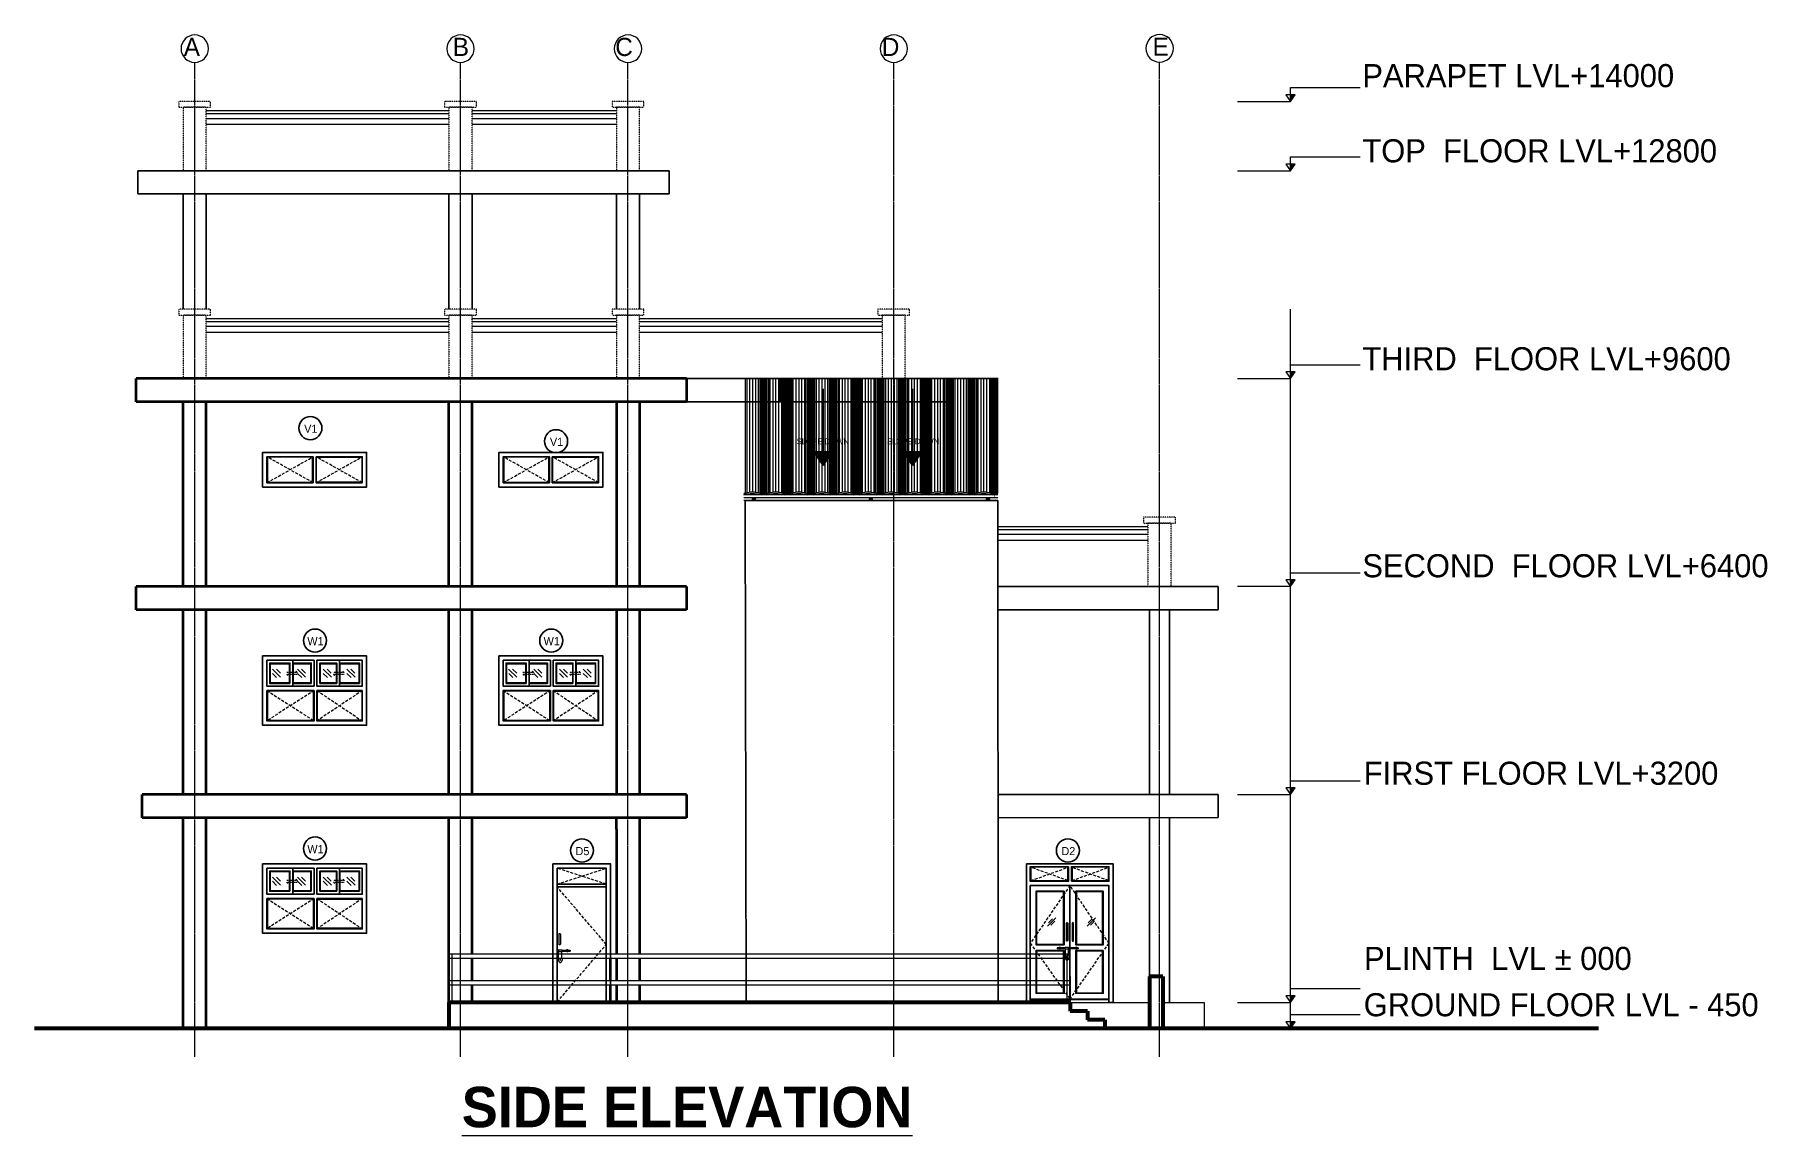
# Model space of a CAD drawing. Header units: inches. Extents: x -3071 to 2534411, y -17796 to 388172.
# Drawn here: x 1878779 to 1908770, y 162083 to 181138 of the extents above; entities that cross this region are included whole.
import ezdxf
from ezdxf.enums import TextEntityAlignment as Align

# ---------------------------------------------------------------- set-up
doc = ezdxf.new("R2010")
doc.units = ezdxf.units.IN
doc.header["$MEASUREMENT"] = 0
for name, pattern in [('ACAD_ISO08W100', [36, 24, -3, 6, -3]), ('DASHED', [0.75, 0.5, -0.25]), ('HIDDEN2', [0.1875, 0.125, -0.0625]), ('TRAZOS1', [0.15, 0.1, -0.05])]:
    doc.linetypes.add(name, pattern=pattern)
for name, color, linetype, lineweight in [('001-Archi- door window elevation', 92, 'Continuous', 25), ('001-Archi-hatch', 9, 'Continuous', 0), ('001-Archi-Opening Tags', 14, 'Continuous', 25), ('A .8 boundary line', 10, 'Continuous', 53), ('A 0.05 hatch', 252, 'Continuous', 5), ('A 0.13 Text', 6, 'Continuous', 13), ('A 0.13 window elevation', 253, 'Continuous', 13), ('A 0.13parapet partition', 230, 'Continuous', 13), ('A 0.25 back line elevation', 20, 'Continuous', 25), ('A 0.35 front line elevation', 112, 'Continuous', 35), ('A 0.9 RAILING', 100, 'Continuous', 9), ('cen', 50, 'ACAD_ISO08W100', 5), ('DIM', 161, 'Continuous', 15), ('Grid Tag', 6, 'Continuous', 20)]:
    doc.layers.add(name, color=color, linetype=linetype, lineweight=lineweight)
doc.styles.add('Archi 100', font='GOTHIC.TTF', dxfattribs={"height": 200})
doc.styles.add('CG', font='GOTHIC.TTF', dxfattribs={"height": 40})
doc.styles.get("Standard").update_dxf_attribs({"font": 'GOTHIC.TTF'})

msp = doc.modelspace()

# ---------------------------------------------------------------- texts
at = {"layer": 'A 0.13 Text', "style": 'CG'}
for s, insert, char_height, width, attachment_point in [('PARAPET LVL+14000', (1901759.84, 180222.65), 400, 7513.9825, 7), ('TOP  FLOOR LVL+12800', (1901759.84, 178921.43), 400, 7513.9825, 7), ('THIRD  FLOOR LVL+9600', (1901759.84, 175321.43), 400, 7513.9825, 7), ('SLOPE DOWN', (1891969.01, 174045.53), 100, 3931.4146, 7), ('SLOPE DOWN', (1893531.1, 174045.53), 100, 3931.4146, 7), ('SECOND  FLOOR LVL+6400', (1901759.84, 171738.34), 400, 7513.9825, 7), ('FIRST FLOOR LVL+3200', (1901783.44, 168146.44), 400, 7513.9825, 7), ('PLINTH  LVL %%P 000', (1901788.51, 164940.72), 400, 7513.9825, 7), ('GROUND FLOOR LVL - 450', (1901783.44, 164138.93), 400, 7513.9825, 7), ('{\\fCentury Gothic|b1|i0|c0|p34;\\LSIDE ELEVATION}', (1890071.92, 162568.28), 700, 13056.4847, 5)]:
    msp.add_mtext(s, dxfattribs=dict(at, insert=insert, char_height=char_height, width=width, attachment_point=attachment_point))

# ---------------------------------------------------------------- blocks, each defined once
blk = doc.blocks.new('window tag')
blk.add_circle((0, 0), 200)
at = {"style": 'Archi 100', "flags": 1}
for tag, p in [('WIDTH', (15, 174.5)), ('HEIGHT', (-4.5, -348.5))]:
    blk.add_attdef(tag, p, '', height=200, dxfattribs=at)
at = {"style": 'Archi 100'}
blk.add_attdef('SYMBOL', text='', height=200, dxfattribs=at).set_placement((8, -10.5), align=Align.MIDDLE_CENTER)
blk = doc.blocks.new('A$C42FF27C5')
for p, q in [((16, 17), (-16, 17)), ((-16, 17), (-16, 0)), ((16, 0), (-16, 0)), ((27, 17), (16, 17)), ((27, 0), (16, 0)), ((39, 26), (27, 26)), ((27, 17), (27, 26)), ((27, 17), (27, 0)), ((27, 0), (27, -8)), ((39, 17), (39, 26)), ((50, 17), (39, 17)), ((39, 17), (39, 0)), ((50, 0), (39, 0)), ((39, 0), (39, -8)), ((125, 17), (50, 17)), ((125, 0), (50, 0)), ((186, 23), (125, 23)), ((125, 17), (125, 23)), ((125, 0), (125, 17)), ((125, -6), (125, 0)), ((186, 17), (186, 23)), ((192, 17), (186, 17)), ((186, 17), (186, 17)), ((186, 17), (186, 0)), ((192, 0), (186, 0)), ((186, 0), (186, 0)), ((186, -6), (186, 0)), ((203, 26), (192, 26)), ((192, 17), (192, 26)), ((192, 17), (192, 0)), ((192, 0), (192, -8)), ((203, 17), (203, 26)), ((208, 17), (203, 17)), ((203, 17), (203, 0)), ((208, 0), (203, 0)), ((203, 0), (203, -8)), ((27, -10), (27, -8)), ((39, -8), (27, -8)), ((39, -10), (27, -10)), ((39, -10), (39, -8)), ((121, -120), (123, -120)), ((121, -120), (121, -163)), ((121, -163), (123, -164)), ((121, -163), (123, -164)), ((121, -163), (121, -163)), ((123, -120), (125, -119)), ((123, -164), (125, -164)), ((123, -164), (125, -164)), ((128, -6), (125, -6)), ((125, -6), (125, -6)), ((128, -6), (125, -6)), ((125, -119), (126, -118)), ((125, -164), (126, -165)), ((125, -164), (126, -165)), ((126, -118), (127, -117)), ((126, -165), (127, -167)), ((126, -165), (127, -167)), ((127, -117), (128, -115)), ((127, -167), (128, -169)), ((127, -167), (128, -169)), ((128, -114), (128, -6)), ((128, -6), (128, -6)), ((183, -6), (128, -6)), ((128, -115), (128, -114)), ((128, -169), (128, -170)), ((128, -169), (128, -170)), ((128, -169), (128, -169)), ((128, -170), (128, -170)), ((128, -170), (128, -170)), ((129, -177), (128, -170)), ((129, -177), (128, -170)), ((128, -170), (128, -170)), ((132, -184), (129, -177)), ((132, -184), (129, -177)), ((129, -177), (129, -177)), ((136, -190), (132, -184)), ((136, -190), (132, -184)), ((142, -194), (136, -190)), ((142, -194), (136, -190)), ((148, -197), (142, -194)), ((148, -197), (142, -194)), ((155, -198), (148, -197)), ((155, -198), (148, -197)), ((161, -125), (150, -125)), ((150, -144), (150, -125)), ((150, -159), (150, -144)), ((161, -159), (150, -159)), ((162, -197), (155, -198)), ((162, -197), (155, -198)), ((161, -125), (161, -144)), ((161, -144), (161, -159)), ((169, -194), (162, -197)), ((169, -194), (162, -197)), ((175, -190), (169, -194)), ((175, -190), (169, -194)), ((179, -184), (175, -190)), ((179, -184), (175, -190)), ((182, -177), (179, -184)), ((182, -177), (179, -184)), ((183, -170), (182, -177)), ((183, -170), (182, -177)), ((182, -177), (182, -177)), ((183, -114), (183, -6)), ((186, -6), (183, -6)), ((183, -6), (183, -6)), ((186, -6), (183, -6)), ((183, -115), (183, -114)), ((184, -117), (183, -115)), ((183, -169), (184, -167)), ((183, -169), (184, -167)), ((183, -170), (183, -169)), ((183, -170), (183, -169)), ((183, -169), (183, -169)), ((183, -170), (183, -170)), ((183, -170), (183, -170)), ((183, -170), (183, -170)), ((185, -118), (184, -117)), ((184, -167), (185, -165)), ((184, -167), (185, -165)), ((186, -119), (185, -118)), ((185, -165), (186, -164)), ((185, -165), (186, -164)), ((186, -6), (186, -6)), ((188, -120), (186, -119)), ((186, -164), (188, -164)), ((186, -164), (188, -164)), ((189, -120), (188, -120)), ((188, -164), (189, -163)), ((188, -164), (189, -163)), ((189, -120), (189, -163)), ((189, -163), (189, -163)), ((192, -10), (192, -8)), ((203, -8), (192, -8)), ((203, -10), (192, -10)), ((203, -10), (203, -8))]:
    blk.add_line(p, q)
blk = doc.blocks.new('A$C41BE75F4')
for p, q in [((-112, 98), (-144, 98)), ((-144, 98), (-144, 81)), ((-112, 81), (-144, 81)), ((-101, 98), (-112, 98)), ((-101, 81), (-112, 81)), ((-90, 107), (-101, 107)), ((-101, 98), (-101, 107)), ((-101, 98), (-101, 81)), ((-101, 81), (-101, 73)), ((-101, 71), (-101, 73)), ((-90, 73), (-101, 73)), ((-90, 71), (-101, 71)), ((-90, 98), (-90, 107)), ((-78, 98), (-90, 98)), ((-90, 98), (-90, 81)), ((-78, 81), (-90, 81)), ((-90, 81), (-90, 73)), ((-90, 71), (-90, 73)), ((-3, 98), (-78, 98)), ((-3, 81), (-78, 81)), ((57, 104), (-3, 104)), ((-3, 98), (-3, 104)), ((-3, 81), (-3, 98)), ((-3, 75), (-3, 81)), ((0, 75), (-3, 75)), ((-3, 75), (-3, 75)), ((0, 75), (-3, 75)), ((0, -32), (0, 75)), ((0, 75), (0, 75)), ((54, 75), (0, 75)), ((54, -32), (54, 75)), ((57, 75), (54, 75)), ((54, 75), (54, 75)), ((57, 75), (54, 75)), ((57, 98), (57, 104)), ((64, 98), (57, 98)), ((57, 98), (57, 98)), ((57, 98), (57, 81)), ((64, 81), (57, 81)), ((57, 81), (57, 81)), ((57, 75), (57, 81)), ((57, 75), (57, 75)), ((75, 107), (64, 107)), ((64, 98), (64, 107)), ((64, 98), (64, 81)), ((64, 81), (64, 73)), ((64, 71), (64, 73)), ((75, 73), (64, 73)), ((75, 71), (64, 71)), ((75, 98), (75, 107)), ((87, 98), (75, 98)), ((75, 98), (75, 81)), ((87, 81), (75, 81)), ((75, 81), (75, 73)), ((75, 71), (75, 73)), ((169, 98), (87, 98)), ((169, 81), (87, 81)), ((181, 98), (169, 98)), ((181, 81), (169, 81)), ((192, 107), (181, 107)), ((181, 98), (181, 107)), ((181, 98), (181, 81)), ((181, 81), (181, 73)), ((181, 71), (181, 73)), ((192, 73), (181, 73)), ((192, 71), (181, 71)), ((192, 98), (192, 107)), ((203, 98), (192, 98)), ((192, 98), (192, 81)), ((203, 81), (192, 81)), ((192, 81), (192, 73)), ((192, 71), (192, 73)), ((219, 98), (203, 98)), ((219, 81), (203, 81)), ((219, 98), (219, 81)), ((-7, -39), (-5, -39)), ((-7, -39), (-7, -82)), ((-7, -82), (-5, -83)), ((-7, -82), (-5, -83)), ((-7, -82), (-7, -82)), ((-5, -39), (-3, -38)), ((-5, -83), (-3, -83)), ((-5, -83), (-3, -83)), ((-3, -38), (-2, -37)), ((-3, -83), (-2, -84)), ((-3, -83), (-2, -84)), ((-2, -37), (-1, -36)), ((-2, -84), (-1, -86)), ((-2, -84), (-1, -86)), ((-1, -36), (0, -34)), ((-1, -86), (0, -87)), ((-1, -86), (0, -88)), ((0, -34), (0, -32)), ((0, -87), (0, -89)), ((0, -87), (0, -88)), ((0, -88), (0, -89)), ((0, -89), (0, -89)), ((0, -89), (0, -89)), ((1, -96), (0, -89)), ((1, -96), (0, -89)), ((0, -89), (0, -89)), ((4, -103), (1, -96)), ((4, -103), (1, -96)), ((1, -96), (1, -96)), ((8, -109), (4, -103)), ((8, -109), (4, -103)), ((14, -113), (8, -109)), ((14, -113), (8, -109)), ((20, -116), (14, -113)), ((20, -116), (14, -113)), ((27, -117), (20, -116)), ((27, -116), (20, -116)), ((33, -44), (22, -44)), ((22, -63), (22, -44)), ((22, -77), (22, -63)), ((33, -77), (22, -77)), ((34, -116), (27, -117)), ((34, -116), (27, -116)), ((33, -44), (33, -63)), ((33, -63), (33, -77)), ((41, -113), (34, -116)), ((41, -113), (34, -116)), ((47, -109), (41, -113)), ((47, -109), (41, -113)), ((51, -103), (47, -109)), ((51, -103), (47, -109)), ((54, -96), (51, -103)), ((54, -96), (51, -103)), ((55, -34), (54, -32)), ((54, -89), (55, -87)), ((54, -89), (55, -88)), ((54, -89), (54, -89)), ((54, -89), (54, -89)), ((54, -89), (54, -96)), ((54, -89), (54, -89)), ((54, -89), (54, -96)), ((54, -96), (54, -96)), ((55, -36), (55, -34)), ((56, -37), (55, -36)), ((55, -86), (56, -84)), ((55, -86), (56, -84)), ((55, -87), (55, -86)), ((55, -88), (55, -86)), ((55, -87), (55, -88)), ((58, -38), (56, -37)), ((56, -84), (58, -83)), ((56, -84), (58, -83)), ((60, -39), (58, -38)), ((58, -83), (60, -83)), ((58, -83), (60, -83)), ((61, -39), (60, -39)), ((60, -83), (61, -82)), ((60, -83), (61, -82)), ((61, -39), (61, -82)), ((61, -82), (61, -82))]:
    blk.add_line(p, q)
blk = doc.blocks.new('grid')
at = {"layer": 'Grid Tag', "linetype": 'Continuous', "ltscale": 30}
blk.add_circle((51, 48), 264, dxfattribs=at)
blk.add_attdef('GRID', (-143, -93), '', height=200)
blk = doc.blocks.new('ARROW')
at = {"layer": 'A 0.05 hatch'}
blk.add_hatch(color=256, dxfattribs=at).paths.add_polyline_path([(68954, 264593), (68874, 264593), (68954, 264478)])
for p, q in [((68954, 264718), (67749, 264718)), ((68954, 264478), (68874, 264593)), ((68954, 264478), (68954, 264718)), ((69034, 264593), (68954, 264478))]:
    blk.add_line(p, q)
at = {"elevation": 0}
blk.add_lwpolyline([(68874, 264593), (69034, 264593)], dxfattribs=at)

# ---------------------------------------------------------------- hatches: boundary and pattern name
at = {"layer": '001-Archi-hatch'}
h = msp.add_hatch(color=256, dxfattribs=at)
h.dxf.hatch_style = 1
h.set_gradient(color1=(51, 51, 51), tint=1, name='CYLINDER')
edge = h.paths.add_edge_path()
edge.add_arc((1896649.53, 165756.12), 12.5, 0, 180, ccw=False)
edge.add_line((1896662.03, 165756.12), (1896662.03, 165456.12))
edge.add_arc((1896649.53, 165456.12), 12.5, -180, 0, ccw=False)
edge.add_line((1896637.03, 165456.12), (1896637.03, 165756.12))
h = msp.add_hatch(color=256, dxfattribs=at)
h.dxf.hatch_style = 1
h.set_gradient(color1=(51, 51, 51), tint=1, name='CYLINDER')
edge = h.paths.add_edge_path()
edge.add_arc((1896749.53, 165756.12), 12.5, 0, 180)
edge.add_line((1896737.03, 165756.12), (1896737.03, 165456.12))
edge.add_arc((1896749.53, 165456.12), 12.5, 180, 360)
edge.add_line((1896762.03, 165456.12), (1896762.03, 165756.12))
h = msp.add_hatch(dxfattribs=at)
h.set_pattern_fill('ANSI31', color=256, scale=10, angle=45)
h.set_pattern_definition([(90, (1730151.449, 191226.289), (-1.25, 2e-16), [])])
h.paths.add_polyline_path([(1896012.53, 164433.07), (1897374.53, 164433.07), (1897374.53, 164443.07), (1896012.53, 164443.07)])
at = {"layer": 'A 0.25 back line elevation', "ltscale": 20}
for points in [[(1892553.96, 173871.41), (1892553.96, 173913.21), (1892424.47, 173913.21), (1892267.21, 173913.21), (1892424.47, 173676.47)], [(1892553.96, 173871.41), (1892581.73, 173913.21), (1892553.96, 173913.21)], [(1894105.25, 173871.41), (1894105.25, 173913.21), (1893975.76, 173913.21), (1893818.49, 173913.21), (1893975.76, 173676.47)], [(1894133.02, 173913.21), (1893975.76, 173913.21), (1893853.96, 173913.21), (1893853.96, 173859.81), (1893975.76, 173676.47)]]:
    msp.add_hatch(color=256, dxfattribs=at).paths.add_polyline_path(points)
at = {"layer": 'DIM', "ltscale": 20}
h = msp.add_hatch(dxfattribs=at)
h.set_pattern_fill('ANSI31', color=256, angle=90, style=0)
h.set_pattern_definition([(135, (2014945.73927, -98126.79814), (-0.08838834765, -0.08838834765), [])])
h.paths.add_polyline_path([(1891228.96, 173121.96, 1), (1891228.96, 173071.96, 1)])
h = msp.add_hatch(dxfattribs=at)
h.set_pattern_fill('ANSI31', color=256, angle=90, style=0)
h.set_pattern_definition([(135, (2016968.76292, -98126.79814), (-0.08838834765, -0.08838834765), [])])
h.paths.add_polyline_path([(1893251.98, 173121.96, 1), (1893251.98, 173071.96, 1)])
h = msp.add_hatch(dxfattribs=at)
h.set_pattern_fill('ANSI31', color=256, angle=90, style=0)
h.set_pattern_definition([(135, (2018995.73544, -98126.79814), (-0.08838834765, -0.08838834765), [])])
h.paths.add_polyline_path([(1895278.95, 173121.96, 1), (1895278.95, 173071.96, 1)])
for points in [[(1895396.31, 173149.25), (1895395.54, 173151.07), (1895393.8, 173148.19), (1895397.07, 173147.43)], [(1895396.31, 173181.93), (1895394.91, 173183.32), (1895394.38, 173180), (1895397.7, 173180.53)], [(1895415.17, 173096.58), (1895413.19, 173096.58), (1895415.17, 173093.86), (1895417.14, 173096.58)]]:
    msp.add_hatch(color=256, dxfattribs=at).paths.add_polyline_path(points)

# ---------------------------------------------------------------- linework, layer by layer
msp.add_lwpolyline([(1891078.96, 173071.96), (1895450, 173071.96), (1895456.97, 164383.07), (1891093.44, 164383.07)], close=True)
at = {"layer": '001-Archi- door window elevation'}
msp.add_line((1895949.53, 166783.07), (1895949.53, 164383.07), dxfattribs=at)
for points in [[(1882724.65, 173305.78), (1884524.65, 173305.78), (1884524.65, 173905.78), (1882724.65, 173905.78)], [(1882799.65, 173380.78), (1883599.65, 173380.78), (1883599.65, 173830.78), (1882799.65, 173830.78)], [(1883649.65, 173830.78), (1884449.65, 173830.78), (1884449.65, 173380.78), (1883649.65, 173380.78)], [(1886814.18, 173305.78), (1888614.18, 173305.78), (1888614.18, 173905.78), (1886814.18, 173905.78)], [(1886889.18, 173380.78), (1887689.18, 173380.78), (1887689.18, 173830.78), (1886889.18, 173830.78)], [(1887739.18, 173830.78), (1888539.18, 173830.78), (1888539.18, 173380.78), (1887739.18, 173380.78)], [(1882724.65, 170383.07), (1884524.65, 170383.07), (1884524.65, 169183.07), (1882724.65, 169183.07)], [(1886814.18, 170383.07), (1888614.18, 170383.07), (1888614.18, 169183.07), (1886814.18, 169183.07)], [(1883196.56, 169908.07), (1882849.65, 169908.07), (1882849.65, 170258.07), (1883196.56, 170258.07)], [(1883565.4, 169908.07), (1883246.56, 169908.07), (1883246.56, 170258.07), (1883565.4, 170258.07)], [(1884007.52, 169908.07), (1883715.4, 169908.07), (1883715.4, 170258.07), (1884007.52, 170258.07)], [(1884399.65, 169908.07), (1884057.52, 169908.07), (1884057.52, 170258.07), (1884399.65, 170258.07)], [(1887286.1, 169908.07), (1886939.18, 169908.07), (1886939.18, 170258.07), (1887286.1, 170258.07)], [(1887654.93, 169908.07), (1887336.1, 169908.07), (1887336.1, 170258.07), (1887654.93, 170258.07)], [(1888097.06, 169908.07), (1887804.93, 169908.07), (1887804.93, 170258.07), (1888097.06, 170258.07)], [(1888489.18, 169908.07), (1888147.06, 169908.07), (1888147.06, 170258.07), (1888489.18, 170258.07)], [(1883615.4, 169783.07), (1882799.65, 169783.07), (1882799.65, 169258.07), (1883615.4, 169258.07)], [(1883665.4, 169783.07), (1884449.65, 169783.07), (1884449.65, 169258.07), (1883665.4, 169258.07)], [(1887704.93, 169783.07), (1886889.18, 169783.07), (1886889.18, 169258.07), (1887704.93, 169258.07)], [(1887754.93, 169783.07), (1888539.18, 169783.07), (1888539.18, 169258.07), (1887754.93, 169258.07)], [(1882724.65, 166783.07), (1884524.65, 166783.07), (1884524.65, 165583.07), (1882724.65, 165583.07)], [(1888673.7, 164383.07), (1888748.7, 164383.07), (1888748.7, 166783.07), (1887748.7, 166783.07), (1887748.7, 164383.07), (1887823.7, 164383.07), (1887823.7, 166708.07), (1888673.7, 166708.07)], [(1883196.56, 166308.07), (1882849.65, 166308.07), (1882849.65, 166658.07), (1883196.56, 166658.07)], [(1883565.4, 166308.07), (1883246.56, 166308.07), (1883246.56, 166658.07), (1883565.4, 166658.07)], [(1884007.52, 166308.07), (1883715.4, 166308.07), (1883715.4, 166658.07), (1884007.52, 166658.07)], [(1884399.65, 166308.07), (1884057.52, 166308.07), (1884057.52, 166658.07), (1884399.65, 166658.07)], [(1888673.7, 166433.07), (1887823.7, 166433.07), (1887823.7, 166708.07), (1888673.7, 166708.07)], [(1883615.4, 166183.07), (1882799.65, 166183.07), (1882799.65, 165658.07), (1883615.4, 165658.07)], [(1883665.4, 166183.07), (1884449.65, 166183.07), (1884449.65, 165658.07), (1883665.4, 165658.07)], [(1887823.7, 166383.07), (1888673.7, 166383.07), (1888673.7, 164393.07), (1887823.7, 164393.07)], [(1896699.53, 164443.07), (1896012.53, 164443.07), (1896012.53, 166408.07), (1896699.53, 166408.07)], [(1896599.53, 166308.07), (1896112.53, 166308.07), (1896112.53, 165383.07), (1896599.53, 165383.07)], [(1896699.53, 164443.07), (1897374.53, 164443.07), (1897374.53, 166408.07), (1896699.53, 166408.07)], [(1897274.53, 166308.07), (1896799.53, 166308.07), (1896799.53, 165383.07), (1897274.53, 165383.07)], [(1896599.53, 165283.07), (1896112.53, 165283.07), (1896112.53, 164543.07), (1896599.53, 164543.07)], [(1897274.53, 165283.07), (1896799.53, 165283.07), (1896799.53, 164543.07), (1897274.53, 164543.07)], [(1896012.53, 164433.07), (1897374.53, 164433.07), (1897374.53, 164443.07), (1896012.53, 164443.07)]]:
    msp.add_lwpolyline(points, close=True, dxfattribs=at)
for points in [[(1883615.4, 169858.07), (1882799.65, 169858.07), (1882799.65, 170308.07), (1883615.4, 170308.07), (1883615.4, 169858.07)], [(1883246.56, 169858.07), (1883246.56, 170308.07)], [(1883665.4, 170308.07), (1884449.65, 170308.07), (1884449.65, 169858.07), (1883665.4, 169858.07), (1883665.4, 170308.07), (1883665.4, 170308.07)], [(1884057.52, 169858.07), (1884057.52, 170308.07)], [(1887704.93, 169858.07), (1886889.18, 169858.07), (1886889.18, 170308.07), (1887704.93, 170308.07), (1887704.93, 169858.07)], [(1887336.1, 169858.07), (1887336.1, 170308.07)], [(1887754.93, 170308.07), (1888539.18, 170308.07), (1888539.18, 169858.07), (1887754.93, 169858.07), (1887754.93, 170308.07), (1887754.93, 170308.07)], [(1888147.06, 169858.07), (1888147.06, 170308.07)], [(1897374.53, 164383.07), (1897449.53, 164383.07), (1897449.53, 166783.07), (1895949.53, 166783.07)], [(1883615.4, 166258.07), (1882799.65, 166258.07), (1882799.65, 166708.07), (1883615.4, 166708.07), (1883615.4, 166258.07)], [(1883246.56, 166258.07), (1883246.56, 166708.07)], [(1883665.4, 166708.07), (1884449.65, 166708.07), (1884449.65, 166258.07), (1883665.4, 166258.07), (1883665.4, 166708.07), (1883665.4, 166708.07)], [(1884057.52, 166258.07), (1884057.52, 166708.07)], [(1896674.53, 166733.07), (1896012.53, 166733.07), (1896012.53, 166483.07), (1896674.53, 166483.07), (1896674.53, 166733.07)], [(1896724.53, 166483.07), (1897374.53, 166483.07), (1897374.53, 166733.07), (1896724.53, 166733.07), (1896724.53, 166483.07)], [(1895949.53, 164383.07), (1896012.53, 164383.07), (1896012.53, 166408.07), (1897374.53, 166408.07), (1897374.53, 164383.07)]]:
    msp.add_lwpolyline(points, dxfattribs=at)
at = {"layer": '001-Archi-hatch', "linetype": 'TRAZOS1', "ltscale": 500}
for p, q in [((1882799.65, 173380.78), (1883599.65, 173830.78)), ((1883599.65, 173380.78), (1882799.65, 173830.78)), ((1883649.65, 173380.78), (1884449.65, 173830.78)), ((1884449.65, 173380.78), (1883649.65, 173830.78)), ((1886889.18, 173380.78), (1887689.18, 173830.78)), ((1887689.18, 173380.78), (1886889.18, 173830.78)), ((1887739.18, 173380.78), (1888539.18, 173830.78)), ((1888539.18, 173380.78), (1887739.18, 173830.78)), ((1882799.65, 169783.07), (1883615.4, 169258.07)), ((1883615.4, 169783.07), (1882799.65, 169258.07)), ((1883665.4, 169783.07), (1884449.65, 169258.07)), ((1884449.65, 169783.07), (1883665.4, 169258.07)), ((1886889.18, 169783.07), (1887704.93, 169258.07)), ((1887704.93, 169783.07), (1886889.18, 169258.07)), ((1887754.93, 169783.07), (1888539.18, 169258.07)), ((1888539.18, 169783.07), (1887754.93, 169258.07)), ((1887823.7, 166433.07), (1888673.7, 166708.07)), ((1888673.7, 166433.07), (1887823.7, 166708.07)), ((1896022.53, 166493.07), (1896664.53, 166723.07)), ((1896664.53, 166493.07), (1896022.53, 166723.07)), ((1896734.53, 166493.07), (1897364.53, 166723.07)), ((1897364.53, 166493.07), (1896734.53, 166723.07)), ((1882799.65, 166183.07), (1883615.4, 165658.07)), ((1883615.4, 166183.07), (1882799.65, 165658.07)), ((1883665.4, 166183.07), (1884449.65, 165658.07)), ((1884449.65, 166183.07), (1883665.4, 165658.07))]:
    msp.add_line(p, q, dxfattribs=at)
at = {"layer": '001-Archi-hatch'}
for p, q in [((1883035.63, 170012.27), (1882894.03, 170153.87)), ((1882895.86, 170081.33), (1882966.66, 170010.53)), ((1882963, 170155.61), (1883033.8, 170084.81)), ((1883469.85, 170012.27), (1883328.25, 170153.87)), ((1883330.08, 170081.33), (1883400.88, 170010.53)), ((1883397.22, 170155.61), (1883468.02, 170084.81)), ((1883914.81, 170012.27), (1883773.21, 170153.87)), ((1883775.04, 170081.33), (1883845.84, 170010.53)), ((1883842.18, 170155.61), (1883912.98, 170084.81)), ((1884324.86, 170012.27), (1884183.25, 170153.87)), ((1884185.09, 170081.33), (1884255.89, 170010.53)), ((1884252.23, 170155.61), (1884323.03, 170084.81)), ((1887125.16, 170012.27), (1886983.56, 170153.87)), ((1886985.39, 170081.33), (1887056.19, 170010.53)), ((1887052.53, 170155.61), (1887123.33, 170084.81)), ((1887559.38, 170012.27), (1887417.78, 170153.87)), ((1887419.61, 170081.33), (1887490.41, 170010.53)), ((1887486.75, 170155.61), (1887557.55, 170084.81)), ((1888004.35, 170012.27), (1887862.75, 170153.87)), ((1887864.58, 170081.33), (1887935.38, 170010.53)), ((1887931.72, 170155.61), (1888002.52, 170084.81)), ((1888414.39, 170012.27), (1888272.79, 170153.87)), ((1888274.62, 170081.33), (1888345.42, 170010.53)), ((1888341.76, 170155.61), (1888412.56, 170084.81)), ((1883035.63, 166412.27), (1882894.03, 166553.87)), ((1882895.86, 166481.33), (1882966.66, 166410.53)), ((1882963, 166555.61), (1883033.8, 166484.81)), ((1883469.85, 166412.27), (1883328.25, 166553.87)), ((1883330.08, 166481.33), (1883400.88, 166410.53)), ((1883397.22, 166555.61), (1883468.02, 166484.81)), ((1883914.81, 166412.27), (1883773.21, 166553.87)), ((1883775.04, 166481.33), (1883845.84, 166410.53)), ((1883842.18, 166555.61), (1883912.98, 166484.81)), ((1884324.86, 166412.27), (1884183.25, 166553.87)), ((1884185.09, 166481.33), (1884255.89, 166410.53)), ((1884252.23, 166555.61), (1884323.03, 166484.81)), ((1896311.83, 165705.66), (1896453.25, 165847.08)), ((1896396.68, 165832.94), (1896325.97, 165762.23)), ((1896439.11, 165790.52), (1896368.4, 165719.8)), ((1896998.83, 165705.66), (1897140.25, 165847.08)), ((1897083.68, 165832.94), (1897012.97, 165762.23)), ((1897126.11, 165790.52), (1897055.4, 165719.8))]:
    msp.add_line(p, q, dxfattribs=at)
for points in [[(1882809.65, 173390.78), (1883589.65, 173390.78), (1883589.65, 173820.78), (1882809.65, 173820.78)], [(1883659.65, 173820.78), (1884439.65, 173820.78), (1884439.65, 173390.78), (1883659.65, 173390.78)], [(1886899.18, 173390.78), (1887679.18, 173390.78), (1887679.18, 173820.78), (1886899.18, 173820.78)], [(1887749.18, 173820.78), (1888529.18, 173820.78), (1888529.18, 173390.78), (1887749.18, 173390.78)], [(1883186.56, 169918.07), (1882859.65, 169918.07), (1882859.65, 170248.07), (1883186.56, 170248.07)], [(1883555.4, 169918.07), (1883256.56, 169918.07), (1883256.56, 170248.07), (1883555.4, 170248.07)], [(1883997.52, 169918.07), (1883725.4, 169918.07), (1883725.4, 170248.07), (1883997.52, 170248.07)], [(1884389.65, 169918.07), (1884067.52, 169918.07), (1884067.52, 170248.07), (1884389.65, 170248.07)], [(1887276.1, 169918.07), (1886949.18, 169918.07), (1886949.18, 170248.07), (1887276.1, 170248.07)], [(1887644.93, 169918.07), (1887346.1, 169918.07), (1887346.1, 170248.07), (1887644.93, 170248.07)], [(1888087.06, 169918.07), (1887814.93, 169918.07), (1887814.93, 170248.07), (1888087.06, 170248.07)], [(1888479.18, 169918.07), (1888157.06, 169918.07), (1888157.06, 170248.07), (1888479.18, 170248.07)], [(1883605.4, 169773.07), (1882809.65, 169773.07), (1882809.65, 169268.07), (1883605.4, 169268.07)], [(1883675.4, 169773.07), (1884439.65, 169773.07), (1884439.65, 169268.07), (1883675.4, 169268.07)], [(1887694.93, 169773.07), (1886899.18, 169773.07), (1886899.18, 169268.07), (1887694.93, 169268.07)], [(1887764.93, 169773.07), (1888529.18, 169773.07), (1888529.18, 169268.07), (1887764.93, 169268.07)], [(1883186.56, 166318.07), (1882859.65, 166318.07), (1882859.65, 166648.07), (1883186.56, 166648.07)], [(1883555.4, 166318.07), (1883256.56, 166318.07), (1883256.56, 166648.07), (1883555.4, 166648.07)], [(1883997.52, 166318.07), (1883725.4, 166318.07), (1883725.4, 166648.07), (1883997.52, 166648.07)], [(1884389.65, 166318.07), (1884067.52, 166318.07), (1884067.52, 166648.07), (1884389.65, 166648.07)], [(1896664.53, 166723.07), (1896022.53, 166723.07), (1896022.53, 166493.07), (1896664.53, 166493.07)], [(1896734.53, 166493.07), (1897364.53, 166493.07), (1897364.53, 166723.07), (1896734.53, 166723.07)], [(1883605.4, 166173.07), (1882809.65, 166173.07), (1882809.65, 165668.07), (1883605.4, 165668.07)], [(1883675.4, 166173.07), (1884439.65, 166173.07), (1884439.65, 165668.07), (1883675.4, 165668.07)], [(1896589.53, 166298.07), (1896122.53, 166298.07), (1896122.53, 165393.07), (1896589.53, 165393.07)], [(1897264.53, 166298.07), (1896809.53, 166298.07), (1896809.53, 165393.07), (1897264.53, 165393.07)], [(1896589.53, 165273.07), (1896122.53, 165273.07), (1896122.53, 164553.07), (1896589.53, 164553.07)], [(1897264.53, 165273.07), (1896809.53, 165273.07), (1896809.53, 164553.07), (1897264.53, 164553.07)]]:
    msp.add_lwpolyline(points, close=True, dxfattribs=at)
at = {"layer": '001-Archi-hatch', "linetype": 'HIDDEN2', "ltscale": 5}
for points in [[(1883302.19, 170118.67), (1883325.35, 170095.51), (1883141.38, 170095.51)], [(1883164.54, 170042.35), (1883141.38, 170065.51), (1883325.35, 170065.51)], [(1884113.15, 170118.67), (1884136.31, 170095.51), (1883952.34, 170095.51)], [(1883975.5, 170042.35), (1883952.34, 170065.51), (1884136.31, 170065.51)], [(1887391.72, 170118.67), (1887414.88, 170095.51), (1887230.91, 170095.51)], [(1887254.07, 170042.35), (1887230.91, 170065.51), (1887414.88, 170065.51)], [(1888202.68, 170118.67), (1888225.84, 170095.51), (1888041.87, 170095.51)], [(1888065.03, 170042.35), (1888041.87, 170065.51), (1888225.84, 170065.51)], [(1883302.19, 166518.67), (1883325.35, 166495.51), (1883141.38, 166495.51)], [(1883164.54, 166442.35), (1883141.38, 166465.51), (1883325.35, 166465.51)], [(1884113.15, 166518.67), (1884136.31, 166495.51), (1883952.34, 166495.51)], [(1883975.5, 166442.35), (1883952.34, 166465.51), (1884136.31, 166465.51)]]:
    msp.add_lwpolyline(points, dxfattribs=at)
at = {"layer": '001-Archi-hatch', "linetype": 'TRAZOS1', "ltscale": 500}
for points in [[(1887823.7, 164393.07), (1888673.7, 165388.07), (1887823.7, 166383.07)], [(1896699.53, 166408.07), (1896012.53, 165408.07), (1896699.53, 164443.07), (1897374.53, 165408.07), (1896699.53, 166408.07)]]:
    msp.add_lwpolyline(points, dxfattribs=at)
at = {"layer": '001-Archi-hatch'}
for points in [[(1887855.82, 165567.92, -1), (1887880.82, 165567.92), (1887880.82, 165392.92, -1), (1887855.82, 165392.92)], [(1896637.03, 165756.12, -1), (1896662.03, 165756.12), (1896662.03, 165456.12, -1), (1896637.03, 165456.12)], [(1896762.03, 165756.12, 1), (1896737.03, 165756.12), (1896737.03, 165456.12, 1), (1896762.03, 165456.12)]]:
    msp.add_lwpolyline(points, format="xyb", close=True, dxfattribs=at)
at = {"layer": 'A .8 boundary line'}
for p, q in [((1898303.97, 164833.07), (1898073.97, 164833.07)), ((1898073.97, 164833.07), (1898073.97, 163933.07)), ((1898303.97, 164833.07), (1898303.97, 163933.07)), ((1896703.95, 164383.07), (1885948.96, 164383.07)), ((1885948.96, 164383.07), (1885948.96, 163933.07)), ((1896703.95, 164383.07), (1896703.95, 164233.07)), ((1897003.95, 164233.07), (1896703.95, 164233.07)), ((1897003.95, 164233.07), (1897003.95, 164083.07)), ((1897303.95, 164083.07), (1897003.95, 164083.07)), ((1897303.95, 164083.07), (1897303.95, 163933.07)), ((1905845.84, 163933.07), (1878778.97, 163933.07))]:
    msp.add_line(p, q, dxfattribs=at)
at = {"layer": 'A 0.13 window elevation', "linetype": 'DASHED', "ltscale": 0.005}
for points in [[(1881823.96, 179983.07), (1881273.96, 179983.07), (1881273.96, 179883.07), (1881823.96, 179883.07)], [(1886423.96, 179983.07), (1885873.96, 179983.07), (1885873.96, 179883.07), (1886423.96, 179883.07)], [(1889323.96, 179983.07), (1888773.96, 179983.07), (1888773.96, 179883.07), (1889323.96, 179883.07)], [(1881748.96, 179883.07), (1881348.96, 179883.07), (1881348.96, 178783.07), (1881748.96, 178783.07)], [(1886348.96, 179883.07), (1885948.96, 179883.07), (1885948.96, 178783.07), (1886348.96, 178783.07)], [(1889248.96, 179883.07), (1888848.96, 179883.07), (1888848.96, 178783.07), (1889248.96, 178783.07)], [(1881823.96, 176383.07), (1881273.96, 176383.07), (1881273.96, 176283.07), (1881823.96, 176283.07)], [(1886423.96, 176383.07), (1885873.96, 176383.07), (1885873.96, 176283.07), (1886423.96, 176283.07)], [(1889323.96, 176383.07), (1888773.96, 176383.07), (1888773.96, 176283.07), (1889323.96, 176283.07)], [(1893923.96, 176383.07), (1893373.96, 176383.07), (1893373.96, 176283.07), (1893923.96, 176283.07)], [(1881748.96, 176283.07), (1881348.96, 176283.07), (1881348.96, 175183.07), (1881748.96, 175183.07)], [(1886348.96, 176283.07), (1885948.96, 176283.07), (1885948.96, 175183.07), (1886348.96, 175183.07)], [(1889248.96, 176283.07), (1888848.96, 176283.07), (1888848.96, 175183.07), (1889248.96, 175183.07)], [(1893848.96, 176283.07), (1893448.96, 176283.07), (1893448.96, 175183.07), (1893848.96, 175183.07)], [(1898523.96, 172783.07), (1897973.96, 172783.07), (1897973.96, 172683.07), (1898523.96, 172683.07)], [(1898448.96, 172683.07), (1898048.96, 172683.07), (1898048.96, 171583.07), (1898448.96, 171583.07)]]:
    msp.add_lwpolyline(points, close=True, dxfattribs=at)
at = {"layer": 'A 0.13parapet partition', "ltscale": 20}
for p, q in [((1885948.96, 179683.07), (1881748.96, 179683.07)), ((1888848.96, 179683.07), (1886348.96, 179683.07)), ((1885948.96, 179583.07), (1881748.96, 179583.07)), ((1888848.96, 179583.07), (1886348.96, 179583.07)), ((1885948.96, 176083.07), (1881748.96, 176083.07)), ((1888848.96, 176083.07), (1886348.96, 176083.07)), ((1893448.96, 176083.07), (1889248.96, 176083.07)), ((1885948.96, 175983.07), (1881748.96, 175983.07)), ((1888848.96, 175983.07), (1886348.96, 175983.07)), ((1893448.96, 175983.07), (1889248.96, 175983.07)), ((1898048.96, 172483.07), (1895452.61, 172483.07)), ((1898048.96, 172383.07), (1895452.71, 172383.07)), ((1885948.96, 165223.4), (1895456.29, 165226.9)), ((1885948.96, 164383.07), (1885948.96, 165223.4)), ((1885948.96, 165148.4), (1895456.44, 165151.9)), ((1886003.96, 164383.07), (1886003.96, 165223.4)), ((1895456.16, 165223.4), (1896703.95, 165223.4)), ((1895456.23, 165148.4), (1896703.95, 165148.4)), ((1896648.95, 164383.07), (1896648.95, 165223.4)), ((1896648.95, 165223.4), (1896703.95, 165223.4)), ((1896703.95, 164383.07), (1896703.95, 165223.4)), ((1885948.96, 164761.91), (1895457.22, 164765.42)), ((1885948.96, 164686.91), (1895457.37, 164690.42)), ((1895456.6, 164761.91), (1896703.95, 164761.91)), ((1895456.68, 164686.91), (1896703.95, 164686.91))]:
    msp.add_line(p, q, dxfattribs=at)
at = {"layer": 'A 0.25 back line elevation', "ltscale": 20}
for p, q in [((1880564.58, 178383.07), (1880564.58, 178783.07)), ((1889763.96, 178783.07), (1880564.58, 178783.07)), ((1889763.96, 178383.07), (1889763.96, 178783.07)), ((1889763.96, 178383.07), (1880564.58, 178383.07)), ((1881348.96, 176383.07), (1881348.96, 178383.07)), ((1881748.96, 176383.07), (1881748.96, 178383.07)), ((1885948.96, 176383.07), (1885948.96, 178383.07)), ((1886348.96, 176383.07), (1886348.96, 178383.07)), ((1888848.96, 176383.07), (1888848.96, 178383.07)), ((1889248.96, 176383.07), (1889248.96, 178383.07)), ((1889248.96, 176383.07), (1889248.96, 178383.07)), ((1890063.96, 175183.07), (1894634.02, 175183.07)), ((1895454.92, 175183.07), (1891078.96, 175183.07)), ((1893829.92, 175183.07), (1894668.95, 175183.07)), ((1894634.02, 175183.07), (1894634.02, 174783.07)), ((1894668.95, 175183.07), (1894668.95, 174783.07)), ((1892424.47, 173913.21), (1892424.47, 175006.54)), ((1893975.76, 173913.21), (1893975.76, 175006.54)), ((1894634.02, 174783.07), (1890063.96, 174783.07)), ((1894668.95, 174783.07), (1893825, 174783.07)), ((1892424.47, 173913.21), (1892267.21, 173913.21)), ((1892267.21, 173913.21), (1892424.47, 173676.47)), ((1892424.47, 173913.21), (1892581.73, 173913.21)), ((1892581.73, 173913.21), (1892424.47, 173676.47)), ((1893975.76, 173913.21), (1893818.49, 173913.21)), ((1893818.49, 173913.21), (1893975.76, 173676.47)), ((1893975.76, 173913.21), (1894133.02, 173913.21)), ((1894133.02, 173913.21), (1893975.76, 173676.47)), ((1899263.96, 171583.07), (1895453.48, 171583.07)), ((1899263.96, 171583.07), (1899263.96, 171183.07)), ((1899263.96, 171183.07), (1895453.87, 171182.23)), ((1898073.18, 171183.07), (1898073.18, 167983.07)), ((1898423.18, 171183.07), (1898423.18, 167983.07)), ((1899263.96, 167983.07), (1895453.48, 167983.07)), ((1899263.96, 167983.07), (1899263.96, 167583.07)), ((1899263.96, 167583.07), (1895453.87, 167582.23)), ((1898073.97, 167583.07), (1898073.97, 164383.07)), ((1898423.97, 167583.07), (1898423.97, 164383.07))]:
    msp.add_line(p, q, dxfattribs=at)
at = {"layer": 'A 0.35 front line elevation'}
for p, q in [((1880533.96, 174783.07), (1880533.96, 175183.07)), ((1890063.96, 175183.07), (1880533.96, 175183.07)), ((1890063.96, 175183.07), (1890063.96, 174783.07)), ((1891693.96, 174783.07), (1891693.96, 175183.07)), ((1890063.96, 174783.07), (1880533.96, 174783.07)), ((1881348.96, 171583.07), (1881348.96, 174783.07)), ((1881748.96, 171583.07), (1881748.96, 174783.07)), ((1885948.96, 171583.07), (1885948.96, 174783.07)), ((1886348.96, 171583.07), (1886348.96, 174783.07)), ((1888848.96, 174783.07), (1888848.96, 171583.07)), ((1889248.96, 174783.07), (1889248.96, 171583.07)), ((1880533.96, 171183.07), (1880533.96, 171583.07)), ((1890063.96, 171583.07), (1880533.96, 171583.07)), ((1890063.96, 171583.07), (1890063.96, 171183.07)), ((1890063.96, 171183.07), (1880533.96, 171183.07)), ((1881348.96, 167983.07), (1881348.96, 171183.07)), ((1881748.96, 167983.07), (1881748.96, 171183.07)), ((1885948.96, 167983.07), (1885948.96, 171183.07)), ((1886348.96, 167983.07), (1886348.96, 171183.07)), ((1888848.96, 171183.07), (1888848.96, 167983.07)), ((1889248.96, 171183.07), (1889248.96, 167983.07)), ((1880640.13, 167582.16), (1880640.13, 167983.07)), ((1886348.96, 167983.07), (1880640.13, 167983.07)), ((1888848.96, 167983.07), (1886348.96, 167983.07)), ((1890063.96, 167983.07), (1888848.96, 167983.07)), ((1890063.96, 167983.07), (1890063.96, 167582.16)), ((1886348.96, 167582.16), (1880640.13, 167582.16)), ((1881348.96, 163933.07), (1881348.96, 167582.16)), ((1881748.96, 163933.07), (1881748.96, 167582.16)), ((1885948.96, 163933.07), (1885948.96, 167582.16)), ((1886348.96, 165223.4), (1886348.96, 167582.16)), ((1890063.96, 167582.16), (1886348.96, 167582.16)), ((1888848.96, 167383.07), (1888848.96, 167582.16)), ((1889248.96, 167582.16), (1888848.96, 167582.16)), ((1888848.96, 167382.16), (1888848.96, 166883.07)), ((1889248.96, 167582.16), (1889248.96, 165223.4)), ((1888848.96, 166883.07), (1888848.96, 165223.4)), ((1886348.96, 164761.91), (1886348.96, 165148.4)), ((1888748.47, 164761.91), (1888748.47, 165148.4)), ((1888848.96, 165148.4), (1888848.96, 164761.91)), ((1889248.96, 165148.4), (1889248.96, 164761.91)), ((1886348.96, 164383.07), (1886348.96, 164686.91)), ((1888748.47, 164383.07), (1888748.47, 164686.91)), ((1888848.96, 164686.91), (1888848.96, 164383.07)), ((1889248.96, 164686.91), (1889248.96, 164383.07))]:
    msp.add_line(p, q, dxfattribs=at)
at = {"layer": 'A 0.9 RAILING', "ltscale": 20}
for p, q in [((1899601.41, 179983.07), (1900516.34, 179983.07)), ((1885948.96, 179818.07), (1881748.96, 179818.07)), ((1885948.96, 179768.07), (1881748.96, 179768.07)), ((1888848.96, 179818.07), (1886348.96, 179818.07)), ((1888848.96, 179768.07), (1886348.96, 179768.07)), ((1899601.41, 178783.07), (1900516.34, 178783.07)), ((1900516.34, 163933.07), (1900516.34, 176383.07)), ((1885948.96, 176218.07), (1881748.96, 176218.07)), ((1885948.96, 176168.07), (1881748.96, 176168.07)), ((1888848.96, 176218.07), (1886348.96, 176218.07)), ((1888848.96, 176168.07), (1886348.96, 176168.07)), ((1893448.96, 176218.07), (1889248.96, 176218.07)), ((1893448.96, 176168.07), (1889248.96, 176168.07)), ((1899601.41, 175183.07), (1900516.34, 175183.07)), ((1898048.96, 172618.07), (1895452.48, 172618.07)), ((1898048.96, 172568.07), (1895452.53, 172568.07)), ((1900516.34, 171583.07), (1899601.41, 171583.07)), ((1899601.41, 167983.07), (1900516.34, 167983.07)), ((1899601.41, 164383.07), (1900516.34, 164383.07))]:
    msp.add_line(p, q, dxfattribs=at)
at = {"layer": 'cen', "ltscale": 2}
for p, q in [((1881548.96, 163444.26), (1881548.96, 180657.75)), ((1886148.96, 163444.26), (1886148.96, 180657.75)), ((1889048.96, 163444.26), (1889048.96, 180657.75)), ((1893648.96, 163444.26), (1893648.96, 180657.75)), ((1898248.96, 163444.26), (1898248.96, 180657.75))]:
    msp.add_line(p, q, dxfattribs=at)
at = {"layer": 'DIM', "ltscale": 20}
for p, q in [((1891078.96, 175183.07), (1891078.96, 173203.87)), ((1891103.96, 175183.07), (1891103.96, 173209.59)), ((1891153.96, 175183.07), (1891153.96, 173218.48)), ((1891203.96, 175183.07), (1891203.96, 173221.96)), ((1891253.96, 175183.07), (1891253.96, 173218.48)), ((1891303.96, 175183.07), (1891303.96, 173209.59)), ((1891328.96, 175183.07), (1891328.96, 173203.85)), ((1891353.96, 175183.07), (1891353.96, 173196.96)), ((1891363.96, 175183.07), (1891363.96, 173196.96)), ((1891373.96, 175183.07), (1891373.96, 173196.96)), ((1891383.96, 175183.07), (1891383.96, 173196.96)), ((1891393.96, 175183.07), (1891393.96, 173196.96)), ((1891403.96, 175183.07), (1891403.96, 173196.96)), ((1891413.96, 175183.07), (1891413.96, 173196.96)), ((1891423.96, 175183.07), (1891423.96, 173196.96)), ((1891433.96, 175183.07), (1891433.96, 173196.96)), ((1891443.96, 175183.07), (1891443.96, 173196.96)), ((1891453.96, 175183.07), (1891453.96, 173196.96)), ((1891478.96, 175183.07), (1891478.96, 173203.87)), ((1891503.96, 175183.07), (1891503.96, 173209.59)), ((1891553.96, 175183.07), (1891553.96, 173218.48)), ((1891603.96, 175183.07), (1891603.96, 173221.96)), ((1891653.96, 175183.07), (1891653.96, 173218.48)), ((1891703.96, 175183.07), (1891703.96, 173209.59)), ((1891728.96, 175183.07), (1891728.96, 173203.85)), ((1891753.96, 175183.07), (1891753.96, 173196.96)), ((1891763.96, 175183.07), (1891763.96, 173196.96)), ((1891773.96, 175183.07), (1891773.96, 173196.96)), ((1891783.96, 175183.07), (1891783.96, 173196.96)), ((1891793.96, 175183.07), (1891793.96, 173196.96)), ((1891803.96, 175183.07), (1891803.96, 173196.96)), ((1891813.96, 175183.07), (1891813.96, 173196.96)), ((1891823.96, 175183.07), (1891823.96, 173196.96)), ((1891833.96, 175183.07), (1891833.96, 173196.96)), ((1891843.96, 175183.07), (1891843.96, 173196.96)), ((1891853.96, 175183.07), (1891853.96, 173196.96)), ((1891878.96, 175183.07), (1891878.96, 173203.87)), ((1891903.96, 175183.07), (1891903.96, 173209.59)), ((1891953.96, 175183.07), (1891953.96, 173218.48)), ((1892003.96, 175183.07), (1892003.96, 173221.96)), ((1892053.96, 175183.07), (1892053.96, 173218.48)), ((1892103.96, 175183.07), (1892103.96, 173209.59)), ((1892128.96, 175183.07), (1892128.96, 173203.85)), ((1892153.96, 175183.07), (1892153.96, 173196.96)), ((1892163.96, 175183.07), (1892163.96, 173196.96)), ((1892173.96, 175183.07), (1892173.96, 173196.96)), ((1892183.96, 175183.07), (1892183.96, 173196.96)), ((1892193.96, 175183.07), (1892193.96, 173196.96)), ((1892203.96, 175183.07), (1892203.96, 173196.96)), ((1892213.96, 175183.07), (1892213.96, 173196.96)), ((1892223.96, 175183.07), (1892223.96, 173196.96)), ((1892233.96, 175183.07), (1892233.96, 173196.96)), ((1892243.96, 175183.07), (1892243.96, 173196.96)), ((1892253.96, 175183.07), (1892253.96, 173196.96)), ((1892278.96, 175183.07), (1892278.96, 173203.87)), ((1892303.96, 175183.07), (1892303.96, 173209.59)), ((1892353.96, 175183.07), (1892353.96, 173218.48)), ((1892403.96, 175183.07), (1892403.96, 173221.96)), ((1892453.96, 175183.07), (1892453.96, 173218.48)), ((1892503.96, 175183.07), (1892503.96, 173209.59)), ((1892528.96, 175183.07), (1892528.96, 173203.85)), ((1892553.96, 175183.07), (1892553.96, 173196.96)), ((1892563.96, 175183.07), (1892563.96, 173196.96)), ((1892573.96, 175183.07), (1892573.96, 173196.96)), ((1892583.96, 175183.07), (1892583.96, 173196.96)), ((1892593.96, 175183.07), (1892593.96, 173196.96)), ((1892603.96, 175183.07), (1892603.96, 173196.96)), ((1892613.96, 175183.07), (1892613.96, 173196.96)), ((1892623.96, 175183.07), (1892623.96, 173196.96)), ((1892633.96, 175183.07), (1892633.96, 173196.96)), ((1892643.96, 175183.07), (1892643.96, 173196.96)), ((1892653.96, 175183.07), (1892653.96, 173196.96)), ((1892678.96, 175183.07), (1892678.96, 173203.87)), ((1892703.96, 175183.07), (1892703.96, 173209.59)), ((1892753.96, 175183.07), (1892753.96, 173218.48)), ((1892803.96, 175183.07), (1892803.96, 173221.96)), ((1892853.96, 175183.07), (1892853.96, 173218.48)), ((1892903.96, 175183.07), (1892903.96, 173209.59)), ((1892928.96, 175183.07), (1892928.96, 173203.85)), ((1892953.96, 175183.07), (1892953.96, 173196.96)), ((1892963.96, 175183.07), (1892963.96, 173196.96)), ((1892973.96, 175183.07), (1892973.96, 173196.96)), ((1892983.96, 175183.07), (1892983.96, 173196.96)), ((1892993.96, 175183.07), (1892993.96, 173196.96)), ((1893003.96, 175183.07), (1893003.96, 173196.96)), ((1893013.96, 175183.07), (1893013.96, 173196.96)), ((1893023.96, 175183.07), (1893023.96, 173196.96)), ((1893033.96, 175183.07), (1893033.96, 173196.96)), ((1893043.96, 175183.07), (1893043.96, 173196.96)), ((1893053.96, 175183.07), (1893053.96, 173196.96)), ((1893078.96, 175183.07), (1893078.96, 173203.87)), ((1893103.96, 175183.07), (1893103.96, 173209.59)), ((1893153.96, 175183.07), (1893153.96, 173218.48)), ((1893203.96, 175183.07), (1893203.96, 173221.96)), ((1893253.96, 175183.07), (1893253.96, 173218.48)), ((1893303.96, 175183.07), (1893303.96, 173209.59)), ((1893328.96, 175183.07), (1893328.96, 173203.85)), ((1893353.96, 175183.07), (1893353.96, 173196.96)), ((1893363.96, 175183.07), (1893363.96, 173196.96)), ((1893373.96, 175183.07), (1893373.96, 173196.96)), ((1893383.96, 175183.07), (1893383.96, 173196.96)), ((1893393.96, 175183.07), (1893393.96, 173196.96)), ((1893403.96, 175183.07), (1893403.96, 173196.96)), ((1893413.96, 175183.07), (1893413.96, 173196.96)), ((1893423.96, 175183.07), (1893423.96, 173196.96)), ((1893433.96, 175183.07), (1893433.96, 173196.96)), ((1893443.96, 175183.07), (1893443.96, 173196.96)), ((1893453.96, 175183.07), (1893453.96, 173196.96)), ((1893478.96, 175183.07), (1893478.96, 173203.87)), ((1893503.96, 175183.07), (1893503.96, 173209.59)), ((1893553.96, 175183.07), (1893553.96, 173218.48)), ((1893603.96, 175183.07), (1893603.96, 173221.96)), ((1893653.96, 175183.07), (1893653.96, 173218.48)), ((1893703.96, 175183.07), (1893703.96, 173209.59)), ((1893728.96, 175183.07), (1893728.96, 173203.85)), ((1893753.96, 175183.07), (1893753.96, 173196.96)), ((1893763.96, 175183.07), (1893763.96, 173196.96)), ((1893773.96, 175183.07), (1893773.96, 173196.96)), ((1893783.96, 175183.07), (1893783.96, 173196.96)), ((1893793.96, 175183.07), (1893793.96, 173196.96)), ((1893803.96, 175183.07), (1893803.96, 173196.96)), ((1893813.96, 175183.07), (1893813.96, 173196.96)), ((1893823.96, 175183.07), (1893823.96, 173196.96)), ((1893833.96, 175183.07), (1893833.96, 173196.96)), ((1893843.96, 175183.07), (1893843.96, 173196.96)), ((1893853.96, 175183.07), (1893853.96, 173196.96)), ((1893878.96, 175183.07), (1893878.96, 173203.87)), ((1893903.96, 175183.07), (1893903.96, 173209.59)), ((1893953.96, 175183.07), (1893953.96, 173218.48)), ((1894003.96, 175183.07), (1894003.96, 173221.96)), ((1894053.96, 175183.07), (1894053.96, 173218.48)), ((1894103.96, 175183.07), (1894103.96, 173209.59)), ((1894128.96, 175183.07), (1894128.96, 173203.85)), ((1894153.96, 175183.07), (1894153.96, 173196.96)), ((1894163.96, 175183.07), (1894163.96, 173196.96)), ((1894173.96, 175183.07), (1894173.96, 173196.96)), ((1894183.96, 175183.07), (1894183.96, 173196.96)), ((1894193.96, 175183.07), (1894193.96, 173196.96)), ((1894203.96, 175183.07), (1894203.96, 173196.96)), ((1894213.96, 175183.07), (1894213.96, 173196.96)), ((1894223.96, 175183.07), (1894223.96, 173196.96)), ((1894233.96, 175183.07), (1894233.96, 173196.96)), ((1894243.96, 175183.07), (1894243.96, 173196.96)), ((1894253.96, 175183.07), (1894253.96, 173196.96)), ((1894278.96, 175183.07), (1894278.96, 173203.87)), ((1894303.96, 175183.07), (1894303.96, 173209.59)), ((1894353.96, 175183.07), (1894353.96, 173218.48)), ((1894403.96, 175183.07), (1894403.96, 173221.96)), ((1894453.96, 175183.07), (1894453.96, 173218.48)), ((1894503.96, 175183.07), (1894503.96, 173209.59)), ((1894528.96, 175183.07), (1894528.96, 173203.85)), ((1894553.96, 175183.07), (1894553.96, 173196.96)), ((1894563.96, 175183.07), (1894563.96, 173196.96)), ((1894573.96, 175183.07), (1894573.96, 173196.96)), ((1894583.96, 175183.07), (1894583.96, 173196.96)), ((1894593.96, 175183.07), (1894593.96, 173196.96)), ((1894603.96, 175183.07), (1894603.96, 173196.96)), ((1894613.96, 175183.07), (1894613.96, 173196.96)), ((1894623.96, 175183.07), (1894623.96, 173196.96)), ((1894633.96, 175183.07), (1894633.96, 173196.96)), ((1894643.96, 175183.07), (1894643.96, 173196.96)), ((1894653.96, 175183.07), (1894653.96, 173196.96)), ((1894678.96, 175183.07), (1894678.96, 173203.87)), ((1894703.96, 175183.07), (1894703.96, 173209.59)), ((1894753.96, 175183.07), (1894753.96, 173218.48)), ((1894803.96, 175183.07), (1894803.96, 173221.96)), ((1894853.96, 175183.07), (1894853.96, 173218.48)), ((1894903.96, 175183.07), (1894903.96, 173209.59)), ((1894928.96, 175183.07), (1894928.96, 173203.85)), ((1894953.96, 175183.07), (1894953.96, 173196.96)), ((1894963.96, 175183.07), (1894963.96, 173196.96)), ((1894973.96, 175183.07), (1894973.96, 173196.96)), ((1894983.96, 175183.07), (1894983.96, 173196.96)), ((1894993.96, 175183.07), (1894993.96, 173196.96)), ((1895003.96, 175183.07), (1895003.96, 173196.96)), ((1895013.96, 175183.07), (1895013.96, 173196.96)), ((1895023.96, 175183.07), (1895023.96, 173196.96)), ((1895033.96, 175183.07), (1895033.96, 173196.96)), ((1895043.96, 175183.07), (1895043.96, 173196.96)), ((1895053.96, 175183.07), (1895053.96, 173196.96)), ((1895078.96, 175183.07), (1895078.96, 173203.87)), ((1895103.96, 175183.07), (1895103.96, 173209.59)), ((1895153.96, 175183.07), (1895153.96, 173218.48)), ((1895203.96, 175183.07), (1895203.96, 173221.96)), ((1895253.96, 175183.07), (1895253.96, 173218.48)), ((1895303.96, 175183.07), (1895303.96, 173209.59)), ((1895328.96, 175183.07), (1895328.96, 173203.85)), ((1895353.96, 175183.07), (1895353.96, 173196.96)), ((1895363.96, 175183.07), (1895363.96, 173196.96)), ((1895373.96, 175183.07), (1895373.96, 173196.96)), ((1895383.96, 175183.07), (1895383.96, 173196.96)), ((1895393.96, 175183.07), (1895393.96, 173196.96)), ((1895403.96, 175183.07), (1895403.96, 173196.96)), ((1895413.96, 175183.07), (1895413.96, 173196.96)), ((1895423.96, 175183.07), (1895423.96, 173196.96)), ((1895433.96, 175183.07), (1895433.96, 173196.96)), ((1895443.96, 175183.07), (1895443.96, 173196.96)), ((1895450, 173171.96), (1891053.96, 173171.96)), ((1895450, 173121.96), (1891053.96, 173121.96)), ((1895450, 173071.96), (1891053.96, 173071.96)), ((1891453.96, 173196.96), (1891353.96, 173196.96)), ((1891853.96, 173196.96), (1891753.96, 173196.96)), ((1892253.96, 173196.96), (1892153.96, 173196.96)), ((1892653.96, 173196.96), (1892553.96, 173196.96)), ((1893053.96, 173196.96), (1892953.96, 173196.96)), ((1893453.96, 173196.96), (1893353.96, 173196.96)), ((1893853.96, 173196.96), (1893753.96, 173196.96)), ((1894253.96, 173196.96), (1894153.96, 173196.96)), ((1894653.96, 173196.96), (1894553.96, 173196.96)), ((1895053.96, 173196.96), (1894953.96, 173196.96)), ((1895450, 173196.96), (1895353.96, 173196.96)), ((1895395.54, 173151.07), (1895393.8, 173148.19)), ((1895397.07, 173147.43), (1895393.8, 173148.19)), ((1895394.91, 173183.32), (1895394.38, 173180)), ((1895397.7, 173180.53), (1895394.38, 173180)), ((1895396.31, 173181.93), (1895394.91, 173183.32)), ((1895396.31, 173149.25), (1895395.54, 173151.07)), ((1895396.31, 173181.93), (1895397.7, 173180.53)), ((1895396.31, 173149.25), (1895397.07, 173147.43)), ((1895415.17, 173096.58), (1895413.19, 173096.58)), ((1895413.19, 173096.58), (1895415.17, 173093.86)), ((1895415.17, 173096.58), (1895417.14, 173096.58)), ((1895417.14, 173096.58), (1895415.17, 173093.86)), ((1896703.95, 164833.07), (1896703.95, 164383.07)), ((1896703.95, 164383.07), (1898073.97, 164383.07)), ((1898073.97, 164383.07), (1898073.97, 163933.07)), ((1898303.97, 164383.07), (1898303.97, 163933.07)), ((1898303.97, 164383.07), (1899023.97, 164383.07)), ((1899023.97, 164383.07), (1899023.97, 163933.07))]:
    msp.add_line(p, q, dxfattribs=at)
for centre in [(1891228.96, 173096.96), (1893251.98, 173096.96), (1895278.95, 173096.96)]:
    msp.add_circle(centre, 25, dxfattribs=at)
for points in [[(1891053.96, 173196.96), (1891057.07, 173198.5), (1891066.3, 173200.81), (1891091.41, 173206.88), (1891107.4, 173210.52), (1891139.8, 173216.63), (1891156.21, 173219.11), (1891178.48, 173221.05), (1891184.15, 173221.42), (1891193.63, 173221.82), (1891197.42, 173221.91), (1891204.07, 173221.97), (1891206.91, 173221.96), (1891212.58, 173221.86), (1891215.41, 173221.77), (1891223.88, 173221.41), (1891229.5, 173221.04), (1891246.29, 173219.58), (1891257.39, 173218.14), (1891284.75, 173213.73), (1891300.9, 173210.38), (1891330.39, 173203.6), (1891343.78, 173200.27), (1891353.96, 173196.96)], [(1891453.96, 173196.96), (1891457.07, 173198.5), (1891466.3, 173200.81), (1891491.41, 173206.88), (1891507.4, 173210.52), (1891539.8, 173216.63), (1891556.21, 173219.11), (1891578.48, 173221.05), (1891584.15, 173221.42), (1891593.63, 173221.82), (1891597.42, 173221.91), (1891604.07, 173221.97), (1891606.91, 173221.96), (1891612.58, 173221.86), (1891615.41, 173221.77), (1891623.88, 173221.41), (1891629.5, 173221.04), (1891646.29, 173219.58), (1891657.39, 173218.14), (1891684.75, 173213.73), (1891700.9, 173210.38), (1891730.39, 173203.6), (1891743.78, 173200.27), (1891753.96, 173196.96)], [(1891853.96, 173196.96), (1891857.07, 173198.5), (1891866.3, 173200.81), (1891891.41, 173206.88), (1891907.4, 173210.52), (1891939.8, 173216.63), (1891956.21, 173219.11), (1891978.48, 173221.05), (1891984.15, 173221.42), (1891993.63, 173221.82), (1891997.42, 173221.91), (1892004.07, 173221.97), (1892006.91, 173221.96), (1892012.58, 173221.86), (1892015.41, 173221.77), (1892023.88, 173221.41), (1892029.5, 173221.04), (1892046.29, 173219.58), (1892057.39, 173218.14), (1892084.75, 173213.73), (1892100.9, 173210.38), (1892130.39, 173203.6), (1892143.78, 173200.27), (1892153.96, 173196.96)], [(1892253.96, 173196.96), (1892257.07, 173198.5), (1892266.3, 173200.81), (1892291.41, 173206.88), (1892307.4, 173210.52), (1892339.8, 173216.63), (1892356.21, 173219.11), (1892378.48, 173221.05), (1892384.15, 173221.42), (1892393.63, 173221.82), (1892397.42, 173221.91), (1892404.07, 173221.97), (1892406.91, 173221.96), (1892412.58, 173221.86), (1892415.41, 173221.77), (1892423.88, 173221.41), (1892429.5, 173221.04), (1892446.29, 173219.58), (1892457.39, 173218.14), (1892484.75, 173213.73), (1892500.9, 173210.38), (1892530.39, 173203.6), (1892543.78, 173200.27), (1892553.96, 173196.96)], [(1892653.96, 173196.96), (1892657.07, 173198.5), (1892666.3, 173200.81), (1892691.41, 173206.88), (1892707.4, 173210.52), (1892739.8, 173216.63), (1892756.21, 173219.11), (1892778.48, 173221.05), (1892784.15, 173221.42), (1892793.63, 173221.82), (1892797.42, 173221.91), (1892804.07, 173221.97), (1892806.91, 173221.96), (1892812.58, 173221.86), (1892815.41, 173221.77), (1892823.88, 173221.41), (1892829.5, 173221.04), (1892846.29, 173219.58), (1892857.39, 173218.14), (1892884.75, 173213.73), (1892900.9, 173210.38), (1892930.39, 173203.6), (1892943.78, 173200.27), (1892953.96, 173196.96)], [(1893053.96, 173196.96), (1893057.07, 173198.5), (1893066.3, 173200.81), (1893091.41, 173206.88), (1893107.4, 173210.52), (1893139.8, 173216.63), (1893156.21, 173219.11), (1893178.48, 173221.05), (1893184.15, 173221.42), (1893193.63, 173221.82), (1893197.42, 173221.91), (1893204.07, 173221.97), (1893206.91, 173221.96), (1893212.58, 173221.86), (1893215.41, 173221.77), (1893223.88, 173221.41), (1893229.5, 173221.04), (1893246.29, 173219.58), (1893257.39, 173218.14), (1893284.75, 173213.73), (1893300.9, 173210.38), (1893330.39, 173203.6), (1893343.78, 173200.27), (1893353.96, 173196.96)], [(1893453.96, 173196.96), (1893457.07, 173198.5), (1893466.3, 173200.81), (1893491.41, 173206.88), (1893507.4, 173210.52), (1893539.8, 173216.63), (1893556.21, 173219.11), (1893578.48, 173221.05), (1893584.15, 173221.42), (1893593.63, 173221.82), (1893597.42, 173221.91), (1893604.07, 173221.97), (1893606.91, 173221.96), (1893612.58, 173221.86), (1893615.41, 173221.77), (1893623.88, 173221.41), (1893629.5, 173221.04), (1893646.29, 173219.58), (1893657.39, 173218.14), (1893684.75, 173213.73), (1893700.9, 173210.38), (1893730.39, 173203.6), (1893743.78, 173200.27), (1893753.96, 173196.96)], [(1893853.96, 173196.96), (1893857.07, 173198.5), (1893866.3, 173200.81), (1893891.41, 173206.88), (1893907.4, 173210.52), (1893939.8, 173216.63), (1893956.21, 173219.11), (1893978.48, 173221.05), (1893984.15, 173221.42), (1893993.63, 173221.82), (1893997.42, 173221.91), (1894004.07, 173221.97), (1894006.91, 173221.96), (1894012.58, 173221.86), (1894015.41, 173221.77), (1894023.88, 173221.41), (1894029.5, 173221.04), (1894046.29, 173219.58), (1894057.39, 173218.14), (1894084.75, 173213.73), (1894100.9, 173210.38), (1894130.39, 173203.6), (1894143.78, 173200.27), (1894153.96, 173196.96)], [(1894253.96, 173196.96), (1894257.07, 173198.5), (1894266.3, 173200.81), (1894291.41, 173206.88), (1894307.4, 173210.52), (1894339.8, 173216.63), (1894356.21, 173219.11), (1894378.48, 173221.05), (1894384.15, 173221.42), (1894393.63, 173221.82), (1894397.42, 173221.91), (1894404.07, 173221.97), (1894406.91, 173221.96), (1894412.58, 173221.86), (1894415.41, 173221.77), (1894423.88, 173221.41), (1894429.5, 173221.04), (1894446.29, 173219.58), (1894457.39, 173218.14), (1894484.75, 173213.73), (1894500.9, 173210.38), (1894530.39, 173203.6), (1894543.78, 173200.27), (1894553.96, 173196.96)], [(1894653.96, 173196.96), (1894657.07, 173198.5), (1894666.3, 173200.81), (1894691.41, 173206.88), (1894707.4, 173210.52), (1894739.8, 173216.63), (1894756.21, 173219.11), (1894778.48, 173221.05), (1894784.15, 173221.42), (1894793.63, 173221.82), (1894797.42, 173221.91), (1894804.07, 173221.97), (1894806.91, 173221.96), (1894812.58, 173221.86), (1894815.41, 173221.77), (1894823.88, 173221.41), (1894829.5, 173221.04), (1894846.29, 173219.58), (1894857.39, 173218.14), (1894884.75, 173213.73), (1894900.9, 173210.38), (1894930.39, 173203.6), (1894943.78, 173200.27), (1894953.96, 173196.96)], [(1895053.96, 173196.96), (1895057.07, 173198.5), (1895066.3, 173200.81), (1895091.41, 173206.88), (1895107.4, 173210.52), (1895139.8, 173216.63), (1895156.21, 173219.11), (1895178.48, 173221.05), (1895184.15, 173221.42), (1895193.63, 173221.82), (1895197.42, 173221.91), (1895204.07, 173221.97), (1895206.91, 173221.96), (1895212.58, 173221.86), (1895215.41, 173221.77), (1895223.88, 173221.41), (1895229.5, 173221.04), (1895246.29, 173219.58), (1895257.39, 173218.14), (1895284.75, 173213.73), (1895300.9, 173210.38), (1895330.39, 173203.6), (1895343.78, 173200.27), (1895353.96, 173196.96)]]:
    msp.add_open_spline(points, degree=3, knots=[0, 0, 0, 0, 27.88739647, 27.88739647, 75.30040962, 75.30040962, 122.71342277, 122.71342277, 138.80803597, 138.80803597, 149.50924119, 149.50924119, 157.49015401, 157.49015401, 165.47106683, 165.47106683, 181.43289247, 181.43289247, 213.35654376, 213.35654376, 260.84151316, 260.84151316, 301.11315105, 301.11315105, 301.11315105, 301.11315105], dxfattribs=at)
for points in [[(1891053.96, 173171.96), (1891203.96, 173196.96), (1891353.96, 173171.96)], [(1891453.96, 173171.96), (1891603.96, 173196.96), (1891753.96, 173171.96)], [(1891853.96, 173171.96), (1892003.96, 173196.96), (1892153.96, 173171.96)], [(1892253.96, 173171.96), (1892403.96, 173196.96), (1892553.96, 173171.96)], [(1892653.96, 173171.96), (1892803.96, 173196.96), (1892953.96, 173171.96)], [(1893053.96, 173171.96), (1893203.96, 173196.96), (1893353.96, 173171.96)], [(1893453.96, 173171.96), (1893603.96, 173196.96), (1893753.96, 173171.96)], [(1893853.96, 173171.96), (1894003.96, 173196.96), (1894153.96, 173171.96)], [(1894253.96, 173171.96), (1894403.96, 173196.96), (1894553.96, 173171.96)], [(1894653.96, 173171.96), (1894803.96, 173196.96), (1894953.96, 173171.96)], [(1895053.96, 173171.96), (1895203.96, 173196.96), (1895353.96, 173171.96)]]:
    msp.add_spline(points, degree=3, dxfattribs=at)

# ---------------------------------------------------------------- block references
ref = msp.add_blockref('grid', (1881595.19, 180851.94), dxfattribs=dict(xscale=-0.8987445155798923, yscale=0.8987445155798923, zscale=0.8987445155798923))
ref.add_attrib('GRID', 'A', (1881359.76, 180768.16), dxfattribs={"height": 314.56})
ref = msp.add_blockref('grid', (1886195.19, 180851.94), dxfattribs=dict(xscale=-0.8987445155798923, yscale=0.8987445155798923, zscale=0.8987445155798923))
ref.add_attrib('GRID', 'B', (1886017.06, 180768.16), dxfattribs={"height": 314.56})
ref = msp.add_blockref('grid', (1889095.19, 180851.94), dxfattribs=dict(xscale=-0.8987445155798923, yscale=0.8987445155798923, zscale=0.8987445155798923))
ref.add_attrib('GRID', 'C', (1888828.75, 180768.16), dxfattribs={"height": 314.56})
ref = msp.add_blockref('grid', (1893695.19, 180851.94), dxfattribs=dict(xscale=-0.8987445155798923, yscale=0.8987445155798923, zscale=0.8987445155798923))
ref.add_attrib('GRID', 'D', (1893442.22, 180768.16), dxfattribs={"height": 314.56})
ref = msp.add_blockref('grid', (1898297.31, 180857.38), dxfattribs=dict(xscale=-0.8987445155798923, yscale=0.8987445155798923, zscale=0.8987445155798923))
ref.add_attrib('GRID', 'E', (1898128.59, 180773.6), dxfattribs={"height": 314.56})
at = {"layer": '001-Archi-hatch', "xscale": -1, "rotation": 359.9999999999973}
msp.add_blockref('A$C42FF27C5', (1888031.97, 165274.59), dxfattribs=at)
at = {"layer": '001-Archi-hatch'}
msp.add_blockref('A$C41BE75F4', (1896619.46, 165233.56), dxfattribs=at)
at = {"layer": '001-Archi-Opening Tags'}
ref = msp.add_blockref('window tag', (1883550.93, 174325.55), dxfattribs=at)
ref.add_attrib('SYMBOL', 'V1', dxfattribs={"layer": '0', "height": 140, "style": 'CG'}).set_placement((1883558.93, 174315.05), align=Align.MIDDLE_CENTER)
ref = msp.add_blockref('window tag', (1887803.89, 174099.48), dxfattribs=at)
ref.add_attrib('SYMBOL', 'V1', dxfattribs={"layer": '0', "height": 140, "style": 'CG'}).set_placement((1887811.89, 174088.98), align=Align.MIDDLE_CENTER)
ref = msp.add_blockref('window tag', (1883631.6, 170648.21), dxfattribs=at)
ref.add_attrib('SYMBOL', 'W1', dxfattribs={"layer": '0', "height": 140, "style": 'CG'}).set_placement((1883639.6, 170637.71), align=Align.MIDDLE_CENTER)
ref = msp.add_blockref('window tag', (1887721.14, 170648.21), dxfattribs=at)
ref.add_attrib('SYMBOL', 'W1', dxfattribs={"layer": '0', "height": 140, "style": 'CG'}).set_placement((1887729.14, 170637.71), align=Align.MIDDLE_CENTER)
ref = msp.add_blockref('window tag', (1883631.6, 167048.21), dxfattribs=at)
ref.add_attrib('SYMBOL', 'W1', dxfattribs={"layer": '0', "height": 140, "style": 'CG'}).set_placement((1883639.6, 167037.71), align=Align.MIDDLE_CENTER)
ref = msp.add_blockref('window tag', (1888252.82, 167014.37), dxfattribs=at)
ref.add_attrib('SYMBOL', 'D5', dxfattribs={"layer": '0', "height": 140, "style": 'CG'}).set_placement((1888260.82, 167003.87), align=Align.MIDDLE_CENTER)
ref = msp.add_blockref('window tag', (1896663.22, 167014.37), dxfattribs=at)
ref.add_attrib('SYMBOL', 'D2', dxfattribs={"layer": '0', "height": 140, "style": 'CG'}).set_placement((1896671.22, 167003.87), align=Align.MIDDLE_CENTER)
at = {"layer": 'A 0.05 hatch', "xscale": -1}
for p in [(1969469.96, -84494.87), (1969469.96, -85694.87), (1969469.96, -89294.87), (1969469.96, -92894.87), (1969469.96, -96494.87), (1969469.96, -100094.87), (1969469.96, -100544.87)]:
    msp.add_blockref('ARROW', p, dxfattribs=at)

msp.set_redraw_order([(e.dxf.handle, doc.entitydb.next_handle()) for e in msp.query("TEXT MTEXT ATTDEF DIMENSION ARC_DIMENSION")])  # texts and dimensions are drawn at this point

doc.saveas('drawing.dxf')
